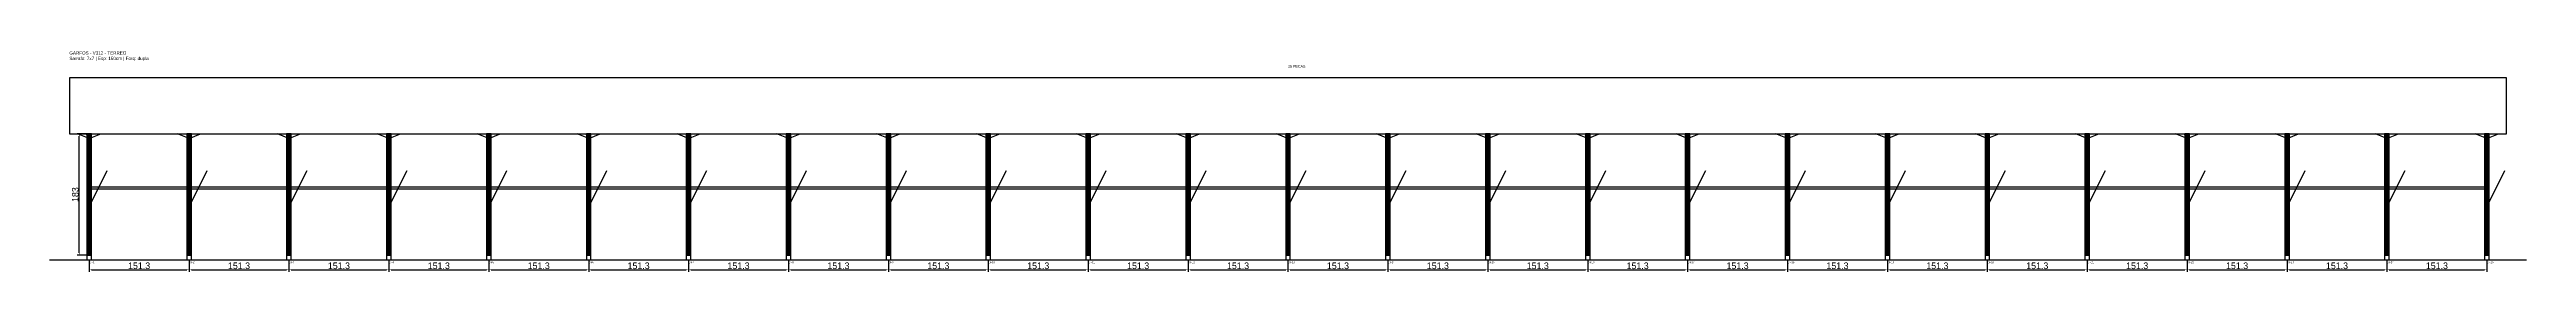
# Model space of a CAD drawing. Header units: metres. Extents: x -30 to 3721, y -25 to 308.
import ezdxf

# ---------------------------------------------------------------- set-up
doc = ezdxf.new("R2010")
doc.units = ezdxf.units.M
for name, color, linetype in [('BARRA_ANCORAGEM', 1, 'Continuous'), ('COTA', 241, 'Continuous'), ('GARFOS OK', 3, 'Continuous'), ('NOME DA VIGA', 6, 'Continuous'), ('SARR_7x7', 40, 'Continuous'), ('TIRAS REESCORAMENTO', 252, 'Continuous'), ('VIGAS', 3, 'Continuous')]:
    doc.layers.add(name, color=color, linetype=linetype)
doc.dimstyles.new('EZ DXF', dxfattribs={"dimtxt": 10, "dimasz": 3.5, "dimexe": 3, "dimexo": 1.5, "dimgap": 1, "dimtad": 1, "dimdec": 1, "dimdsep": 46, "dimcen": 2.5, "dimazin": 3, "dimtfac": 1, "dimtmove": 0, "dimatfit": 3})

msp = doc.modelspace()

# ---------------------------------------------------------------- hatches: boundary and pattern name
at = {"layer": 'COTA'}
h = msp.add_hatch(dxfattribs=at)
h.set_pattern_fill('ANSI31', scale=0.5)
h.paths.add_polyline_path([(26.5, 0), (33.5, 0), (33.5, 183), (26.5, 183)])
h = msp.add_hatch(dxfattribs=at)
h.set_pattern_fill('ANSI31', scale=0.5)
h.paths.add_polyline_path([(177.77, 0), (184.77, 0), (184.77, 183), (177.77, 183)])
h = msp.add_hatch(dxfattribs=at)
h.set_pattern_fill('ANSI31', scale=0.5)
h.paths.add_polyline_path([(329.05, 0), (336.05, 0), (336.05, 183), (329.05, 183)])
h = msp.add_hatch(dxfattribs=at)
h.set_pattern_fill('ANSI31', scale=0.5)
h.paths.add_polyline_path([(480.32, 0), (487.32, 0), (487.32, 183), (480.32, 183)])
h = msp.add_hatch(dxfattribs=at)
h.set_pattern_fill('ANSI31', scale=0.5)
h.paths.add_polyline_path([(631.59, 0), (638.59, 0), (638.59, 183), (631.59, 183)])
h = msp.add_hatch(dxfattribs=at)
h.set_pattern_fill('ANSI31', scale=0.5)
h.paths.add_polyline_path([(782.86, 0), (789.86, 0), (789.86, 183), (782.86, 183)])
h = msp.add_hatch(dxfattribs=at)
h.set_pattern_fill('ANSI31', scale=0.5)
h.paths.add_polyline_path([(934.14, 0), (941.14, 0), (941.14, 183), (934.14, 183)])
h = msp.add_hatch(dxfattribs=at)
h.set_pattern_fill('ANSI31', scale=0.5)
h.paths.add_polyline_path([(1085.41, 0), (1092.41, 0), (1092.41, 183), (1085.41, 183)])
h = msp.add_hatch(dxfattribs=at)
h.set_pattern_fill('ANSI31', scale=0.5)
h.paths.add_polyline_path([(1236.68, 0), (1243.68, 0), (1243.68, 183), (1236.68, 183)])
h = msp.add_hatch(dxfattribs=at)
h.set_pattern_fill('ANSI31', scale=0.5)
h.paths.add_polyline_path([(1387.96, 0), (1394.96, 0), (1394.96, 183), (1387.96, 183)])
h = msp.add_hatch(dxfattribs=at)
h.set_pattern_fill('ANSI31', scale=0.5)
h.paths.add_polyline_path([(1539.23, 0), (1546.23, 0), (1546.23, 183), (1539.23, 183)])
h = msp.add_hatch(dxfattribs=at)
h.set_pattern_fill('ANSI31', scale=0.5)
h.paths.add_polyline_path([(1690.5, 0), (1697.5, 0), (1697.5, 183), (1690.5, 183)])
h = msp.add_hatch(dxfattribs=at)
h.set_pattern_fill('ANSI31', scale=0.5)
h.paths.add_polyline_path([(1841.77, 0), (1848.77, 0), (1848.77, 183), (1841.77, 183)])
h = msp.add_hatch(dxfattribs=at)
h.set_pattern_fill('ANSI31', scale=0.5)
h.paths.add_polyline_path([(1993.05, 0), (2000.05, 0), (2000.05, 183), (1993.05, 183)])
h = msp.add_hatch(dxfattribs=at)
h.set_pattern_fill('ANSI31', scale=0.5)
h.paths.add_polyline_path([(2144.32, 0), (2151.32, 0), (2151.32, 183), (2144.32, 183)])
h = msp.add_hatch(dxfattribs=at)
h.set_pattern_fill('ANSI31', scale=0.5)
h.paths.add_polyline_path([(2295.59, 0), (2302.59, 0), (2302.59, 183), (2295.59, 183)])
h = msp.add_hatch(dxfattribs=at)
h.set_pattern_fill('ANSI31', scale=0.5)
h.paths.add_polyline_path([(2446.87, 0), (2453.87, 0), (2453.87, 183), (2446.87, 183)])
h = msp.add_hatch(dxfattribs=at)
h.set_pattern_fill('ANSI31', scale=0.5)
h.paths.add_polyline_path([(2598.14, 0), (2605.14, 0), (2605.14, 183), (2598.14, 183)])
h = msp.add_hatch(dxfattribs=at)
h.set_pattern_fill('ANSI31', scale=0.5)
h.paths.add_polyline_path([(2749.41, 0), (2756.41, 0), (2756.41, 183), (2749.41, 183)])
h = msp.add_hatch(dxfattribs=at)
h.set_pattern_fill('ANSI31', scale=0.5)
h.paths.add_polyline_path([(2900.69, 0), (2907.69, 0), (2907.69, 183), (2900.69, 183)])
h = msp.add_hatch(dxfattribs=at)
h.set_pattern_fill('ANSI31', scale=0.5)
h.paths.add_polyline_path([(3051.96, 0), (3058.96, 0), (3058.96, 183), (3051.96, 183)])
h = msp.add_hatch(dxfattribs=at)
h.set_pattern_fill('ANSI31', scale=0.5)
h.paths.add_polyline_path([(3203.23, 0), (3210.23, 0), (3210.23, 183), (3203.23, 183)])
h = msp.add_hatch(dxfattribs=at)
h.set_pattern_fill('ANSI31', scale=0.5)
h.paths.add_polyline_path([(3354.5, 0), (3361.5, 0), (3361.5, 183), (3354.5, 183)])
h = msp.add_hatch(dxfattribs=at)
h.set_pattern_fill('ANSI31', scale=0.5)
h.paths.add_polyline_path([(3505.78, 0), (3512.78, 0), (3512.78, 183), (3505.78, 183)])
h = msp.add_hatch(dxfattribs=at)
h.set_pattern_fill('ANSI31', scale=0.5)
h.paths.add_polyline_path([(3657.05, 0), (3664.05, 0), (3664.05, 183), (3657.05, 183)])

# ---------------------------------------------------------------- linework, layer by layer
at = {"layer": 'BARRA_ANCORAGEM'}
for p, q in [((30, 73.2), (57.45, 128.1)), ((181.27, 73.2), (208.72, 128.1)), ((332.55, 73.2), (360, 128.1)), ((483.82, 73.2), (511.27, 128.1)), ((635.09, 73.2), (662.54, 128.1)), ((786.36, 73.2), (813.81, 128.1)), ((937.64, 73.2), (965.09, 128.1)), ((1088.91, 73.2), (1116.36, 128.1)), ((1240.18, 73.2), (1267.63, 128.1)), ((1391.46, 73.2), (1418.91, 128.1)), ((1542.73, 73.2), (1570.18, 128.1)), ((1694, 73.2), (1721.45, 128.1)), ((1845.27, 73.2), (1872.72, 128.1)), ((1996.55, 73.2), (2024, 128.1)), ((2147.82, 73.2), (2175.27, 128.1)), ((2299.09, 73.2), (2326.54, 128.1)), ((2450.37, 73.2), (2477.82, 128.1)), ((2601.64, 73.2), (2629.09, 128.1)), ((2752.91, 73.2), (2780.36, 128.1)), ((2904.19, 73.2), (2931.64, 128.1)), ((3055.46, 73.2), (3082.91, 128.1)), ((3206.73, 73.2), (3234.18, 128.1)), ((3358, 73.2), (3385.45, 128.1)), ((3509.28, 73.2), (3536.73, 128.1)), ((3660.55, 73.2), (3688, 128.1))]:
    msp.add_line(p, q, dxfattribs=at)
at = {"layer": 'GARFOS OK'}
for p, q in [((30, 176), (12.5, 183)), ((12.5, 183), (47.5, 183)), ((30, 176), (47.5, 183)), ((181.27, 176), (163.77, 183)), ((163.77, 183), (198.77, 183)), ((181.27, 176), (198.77, 183)), ((332.55, 176), (315.05, 183)), ((315.05, 183), (350.05, 183)), ((332.55, 176), (350.05, 183)), ((483.82, 176), (466.32, 183)), ((466.32, 183), (501.32, 183)), ((483.82, 176), (501.32, 183)), ((635.09, 176), (617.59, 183)), ((617.59, 183), (652.59, 183)), ((635.09, 176), (652.59, 183)), ((786.36, 176), (768.86, 183)), ((768.86, 183), (803.86, 183)), ((786.36, 176), (803.86, 183)), ((937.64, 176), (920.14, 183)), ((920.14, 183), (955.14, 183)), ((937.64, 176), (955.14, 183)), ((1088.91, 176), (1071.41, 183)), ((1071.41, 183), (1106.41, 183)), ((1088.91, 176), (1106.41, 183)), ((1240.18, 176), (1222.68, 183)), ((1222.68, 183), (1257.68, 183)), ((1240.18, 176), (1257.68, 183)), ((1391.46, 176), (1373.96, 183)), ((1373.96, 183), (1408.96, 183)), ((1391.46, 176), (1408.96, 183)), ((1542.73, 176), (1525.23, 183)), ((1525.23, 183), (1560.23, 183)), ((1542.73, 176), (1560.23, 183)), ((1694, 176), (1676.5, 183)), ((1676.5, 183), (1711.5, 183)), ((1694, 176), (1711.5, 183)), ((1845.27, 176), (1827.77, 183)), ((1827.77, 183), (1862.77, 183)), ((1845.27, 176), (1862.77, 183)), ((1996.55, 176), (1979.05, 183)), ((1979.05, 183), (2014.05, 183)), ((1996.55, 176), (2014.05, 183)), ((2147.82, 176), (2130.32, 183)), ((2130.32, 183), (2165.32, 183)), ((2147.82, 176), (2165.32, 183)), ((2299.09, 176), (2281.59, 183)), ((2281.59, 183), (2316.59, 183)), ((2299.09, 176), (2316.59, 183)), ((2450.37, 176), (2432.87, 183)), ((2432.87, 183), (2467.87, 183)), ((2450.37, 176), (2467.87, 183)), ((2601.64, 176), (2584.14, 183)), ((2584.14, 183), (2619.14, 183)), ((2601.64, 176), (2619.14, 183)), ((2752.91, 176), (2735.41, 183)), ((2735.41, 183), (2770.41, 183)), ((2752.91, 176), (2770.41, 183)), ((2904.19, 176), (2886.69, 183)), ((2886.69, 183), (2921.69, 183)), ((2904.19, 176), (2921.69, 183)), ((3055.46, 176), (3037.96, 183)), ((3037.96, 183), (3072.96, 183)), ((3055.46, 176), (3072.96, 183)), ((3206.73, 176), (3189.23, 183)), ((3189.23, 183), (3224.23, 183)), ((3206.73, 176), (3224.23, 183)), ((3358, 176), (3340.5, 183)), ((3340.5, 183), (3375.5, 183)), ((3358, 176), (3375.5, 183)), ((3509.28, 176), (3491.78, 183)), ((3491.78, 183), (3526.78, 183)), ((3509.28, 176), (3526.78, 183)), ((3660.55, 176), (3643.05, 183)), ((3643.05, 183), (3678.05, 183)), ((3660.55, 176), (3678.05, 183))]:
    msp.add_line(p, q, dxfattribs=at)
at = {"layer": 'GARFOS OK', "linetype": 'CONTINUOUS'}
msp.add_line((-30, -7), (3720.55, -7), dxfattribs=at)
at = {"layer": 'GARFOS OK'}
for points in [[(26.5, 0), (33.5, 0), (33.5, 183), (26.5, 183), (26.5, 0)], [(177.77, 0), (184.77, 0), (184.77, 183), (177.77, 183), (177.77, 0)], [(329.05, 0), (336.05, 0), (336.05, 183), (329.05, 183), (329.05, 0)], [(480.32, 0), (487.32, 0), (487.32, 183), (480.32, 183), (480.32, 0)], [(631.59, 0), (638.59, 0), (638.59, 183), (631.59, 183), (631.59, 0)], [(782.86, 0), (789.86, 0), (789.86, 183), (782.86, 183), (782.86, 0)], [(934.14, 0), (941.14, 0), (941.14, 183), (934.14, 183), (934.14, 0)], [(1085.41, 0), (1092.41, 0), (1092.41, 183), (1085.41, 183), (1085.41, 0)], [(1236.68, 0), (1243.68, 0), (1243.68, 183), (1236.68, 183), (1236.68, 0)], [(1387.96, 0), (1394.96, 0), (1394.96, 183), (1387.96, 183), (1387.96, 0)], [(1539.23, 0), (1546.23, 0), (1546.23, 183), (1539.23, 183), (1539.23, 0)], [(1690.5, 0), (1697.5, 0), (1697.5, 183), (1690.5, 183), (1690.5, 0)], [(1841.77, 0), (1848.77, 0), (1848.77, 183), (1841.77, 183), (1841.77, 0)], [(1993.05, 0), (2000.05, 0), (2000.05, 183), (1993.05, 183), (1993.05, 0)], [(2144.32, 0), (2151.32, 0), (2151.32, 183), (2144.32, 183), (2144.32, 0)], [(2295.59, 0), (2302.59, 0), (2302.59, 183), (2295.59, 183), (2295.59, 0)], [(2446.87, 0), (2453.87, 0), (2453.87, 183), (2446.87, 183), (2446.87, 0)], [(2598.14, 0), (2605.14, 0), (2605.14, 183), (2598.14, 183), (2598.14, 0)], [(2749.41, 0), (2756.41, 0), (2756.41, 183), (2749.41, 183), (2749.41, 0)], [(2900.69, 0), (2907.69, 0), (2907.69, 183), (2900.69, 183), (2900.69, 0)], [(3051.96, 0), (3058.96, 0), (3058.96, 183), (3051.96, 183), (3051.96, 0)], [(3203.23, 0), (3210.23, 0), (3210.23, 183), (3203.23, 183), (3203.23, 0)], [(3354.5, 0), (3361.5, 0), (3361.5, 183), (3354.5, 183), (3354.5, 0)], [(3505.78, 0), (3512.78, 0), (3512.78, 183), (3505.78, 183), (3505.78, 0)], [(3657.05, 0), (3664.05, 0), (3664.05, 183), (3657.05, 183), (3657.05, 0)]]:
    msp.add_lwpolyline(points, dxfattribs=at)
at = {"layer": 'SARR_7x7'}
for points in [[(26.5, -7), (33.5, -7), (33.5, 0), (26.5, 0), (26.5, -7)], [(177.77, -7), (184.77, -7), (184.77, 0), (177.77, 0), (177.77, -7)], [(329.05, -7), (336.05, -7), (336.05, 0), (329.05, 0), (329.05, -7)], [(480.32, -7), (487.32, -7), (487.32, 0), (480.32, 0), (480.32, -7)], [(631.59, -7), (638.59, -7), (638.59, 0), (631.59, 0), (631.59, -7)], [(782.86, -7), (789.86, -7), (789.86, 0), (782.86, 0), (782.86, -7)], [(934.14, -7), (941.14, -7), (941.14, 0), (934.14, 0), (934.14, -7)], [(1085.41, -7), (1092.41, -7), (1092.41, 0), (1085.41, 0), (1085.41, -7)], [(1236.68, -7), (1243.68, -7), (1243.68, 0), (1236.68, 0), (1236.68, -7)], [(1387.96, -7), (1394.96, -7), (1394.96, 0), (1387.96, 0), (1387.96, -7)], [(1539.23, -7), (1546.23, -7), (1546.23, 0), (1539.23, 0), (1539.23, -7)], [(1690.5, -7), (1697.5, -7), (1697.5, 0), (1690.5, 0), (1690.5, -7)], [(1841.77, -7), (1848.77, -7), (1848.77, 0), (1841.77, 0), (1841.77, -7)], [(1993.05, -7), (2000.05, -7), (2000.05, 0), (1993.05, 0), (1993.05, -7)], [(2144.32, -7), (2151.32, -7), (2151.32, 0), (2144.32, 0), (2144.32, -7)], [(2295.59, -7), (2302.59, -7), (2302.59, 0), (2295.59, 0), (2295.59, -7)], [(2446.87, -7), (2453.87, -7), (2453.87, 0), (2446.87, 0), (2446.87, -7)], [(2598.14, -7), (2605.14, -7), (2605.14, 0), (2598.14, 0), (2598.14, -7)], [(2749.41, -7), (2756.41, -7), (2756.41, 0), (2749.41, 0), (2749.41, -7)], [(2900.69, -7), (2907.69, -7), (2907.69, 0), (2900.69, 0), (2900.69, -7)], [(3051.96, -7), (3058.96, -7), (3058.96, 0), (3051.96, 0), (3051.96, -7)], [(3203.23, -7), (3210.23, -7), (3210.23, 0), (3203.23, 0), (3203.23, -7)], [(3354.5, -7), (3361.5, -7), (3361.5, 0), (3354.5, 0), (3354.5, -7)], [(3505.78, -7), (3512.78, -7), (3512.78, 0), (3505.78, 0), (3505.78, -7)], [(3657.05, -7), (3664.05, -7), (3664.05, 0), (3657.05, 0), (3657.05, -7)]]:
    msp.add_lwpolyline(points, dxfattribs=at)
at = {"layer": 'TIRAS REESCORAMENTO'}
for points in [[(30, 100), (181.27, 100), (181.27, 102.5), (30, 102.5), (30, 100)], [(181.27, 100), (332.55, 100), (332.55, 102.5), (181.27, 102.5), (181.27, 100)], [(332.55, 100), (483.82, 100), (483.82, 102.5), (332.55, 102.5), (332.55, 100)], [(483.82, 100), (635.09, 100), (635.09, 102.5), (483.82, 102.5), (483.82, 100)], [(635.09, 100), (786.36, 100), (786.36, 102.5), (635.09, 102.5), (635.09, 100)], [(786.36, 100), (937.64, 100), (937.64, 102.5), (786.36, 102.5), (786.36, 100)], [(937.64, 100), (1088.91, 100), (1088.91, 102.5), (937.64, 102.5), (937.64, 100)], [(1088.91, 100), (1240.18, 100), (1240.18, 102.5), (1088.91, 102.5), (1088.91, 100)], [(1240.18, 100), (1391.46, 100), (1391.46, 102.5), (1240.18, 102.5), (1240.18, 100)], [(1391.46, 100), (1542.73, 100), (1542.73, 102.5), (1391.46, 102.5), (1391.46, 100)], [(1542.73, 100), (1694, 100), (1694, 102.5), (1542.73, 102.5), (1542.73, 100)], [(1694, 100), (1845.27, 100), (1845.27, 102.5), (1694, 102.5), (1694, 100)], [(1845.27, 100), (1996.55, 100), (1996.55, 102.5), (1845.27, 102.5), (1845.27, 100)], [(1996.55, 100), (2147.82, 100), (2147.82, 102.5), (1996.55, 102.5), (1996.55, 100)], [(2147.82, 100), (2299.09, 100), (2299.09, 102.5), (2147.82, 102.5), (2147.82, 100)], [(2299.09, 100), (2450.37, 100), (2450.37, 102.5), (2299.09, 102.5), (2299.09, 100)], [(2450.37, 100), (2601.64, 100), (2601.64, 102.5), (2450.37, 102.5), (2450.37, 100)], [(2601.64, 100), (2752.91, 100), (2752.91, 102.5), (2601.64, 102.5), (2601.64, 100)], [(2752.91, 100), (2904.19, 100), (2904.19, 102.5), (2752.91, 102.5), (2752.91, 100)], [(2904.19, 100), (3055.46, 100), (3055.46, 102.5), (2904.19, 102.5), (2904.19, 100)], [(3055.46, 100), (3206.73, 100), (3206.73, 102.5), (3055.46, 102.5), (3055.46, 100)], [(3206.73, 100), (3358, 100), (3358, 102.5), (3206.73, 102.5), (3206.73, 100)], [(3358, 100), (3509.28, 100), (3509.28, 102.5), (3358, 102.5), (3358, 100)], [(3509.28, 100), (3660.55, 100), (3660.55, 102.5), (3509.28, 102.5), (3509.28, 100)]]:
    msp.add_lwpolyline(points, dxfattribs=at)
at = {"layer": 'VIGAS'}
msp.add_lwpolyline([(0, 183), (3690.55, 183), (3690.55, 268), (0, 268), (0, 183)], dxfattribs=at)

# ---------------------------------------------------------------- texts
at = {"layer": 'NOME DA VIGA'}
for s, height, p in [('25 PECAS', 4, (1845.27, 283)), ('GF1', 3, (30, -12)), ('GF2', 3, (181.27, -12)), ('GF3', 3, (332.55, -12)), ('GF4', 3, (483.82, -12)), ('GF5', 3, (635.09, -12)), ('GF6', 3, (786.36, -12)), ('GF7', 3, (937.64, -12)), ('GF8', 3, (1088.91, -12)), ('GF9', 3, (1240.18, -12)), ('GF10', 3, (1391.46, -12)), ('GF11', 3, (1542.73, -12)), ('GF12', 3, (1694, -12)), ('GF13', 3, (1845.27, -12)), ('GF14', 3, (1996.55, -12)), ('GF15', 3, (2147.82, -12)), ('GF16', 3, (2299.09, -12)), ('GF17', 3, (2450.37, -12)), ('GF18', 3, (2601.64, -12)), ('GF19', 3, (2752.91, -12)), ('GF20', 3, (2904.19, -12)), ('GF21', 3, (3055.46, -12)), ('GF22', 3, (3206.73, -12)), ('GF23', 3, (3358, -12)), ('GF24', 3, (3509.28, -12)), ('GF25', 3, (3660.55, -12))]:
    msp.add_text(s, height=height, dxfattribs=at).set_placement(p)
at = {"layer": 'NOME DA VIGA', "insert": (0, 293), "char_height": 5, "attachment_point": 7}
msp.add_mtext('GARFOS - V312 - TERREO\\PSarrafo: 7x7 | Esp: 150cm | Forq: dupla', dxfattribs=at)

# ---------------------------------------------------------------- dimensions: what is measured, and where the dimension line sits
at = {"layer": 'COTA'}
msp.add_linear_dim(base=(15, 0), p1=(30, 0), p2=(30, 183), angle=90, dimstyle='EZ DXF', dxfattribs=at).render()
for base, p1, p2 in [((30, -22), (30, -7), (181.27, -7)), ((181.27, -22), (181.27, -7), (332.55, -7)), ((332.55, -22), (332.55, -7), (483.82, -7)), ((483.82, -22), (483.82, -7), (635.09, -7)), ((635.09, -22), (635.09, -7), (786.36, -7)), ((786.36, -22), (786.36, -7), (937.64, -7)), ((937.64, -22), (937.64, -7), (1088.91, -7)), ((1088.91, -22), (1088.91, -7), (1240.18, -7)), ((1240.18, -22), (1240.18, -7), (1391.46, -7)), ((1391.46, -22), (1391.46, -7), (1542.73, -7)), ((1542.73, -22), (1542.73, -7), (1694, -7)), ((1694, -22), (1694, -7), (1845.27, -7)), ((1845.27, -22), (1845.27, -7), (1996.55, -7)), ((1996.55, -22), (1996.55, -7), (2147.82, -7)), ((2147.82, -22), (2147.82, -7), (2299.09, -7)), ((2299.09, -22), (2299.09, -7), (2450.37, -7)), ((2450.37, -22), (2450.37, -7), (2601.64, -7)), ((2601.64, -22), (2601.64, -7), (2752.91, -7)), ((2752.91, -22), (2752.91, -7), (2904.19, -7)), ((2904.19, -22), (2904.19, -7), (3055.46, -7)), ((3055.46, -22), (3055.46, -7), (3206.73, -7)), ((3206.73, -22), (3206.73, -7), (3358, -7)), ((3358, -22), (3358, -7), (3509.28, -7)), ((3509.28, -22), (3509.28, -7), (3660.55, -7))]:
    msp.add_linear_dim(base=base, p1=p1, p2=p2, dimstyle='EZ DXF', dxfattribs=at).render()

doc.saveas('drawing.dxf')
